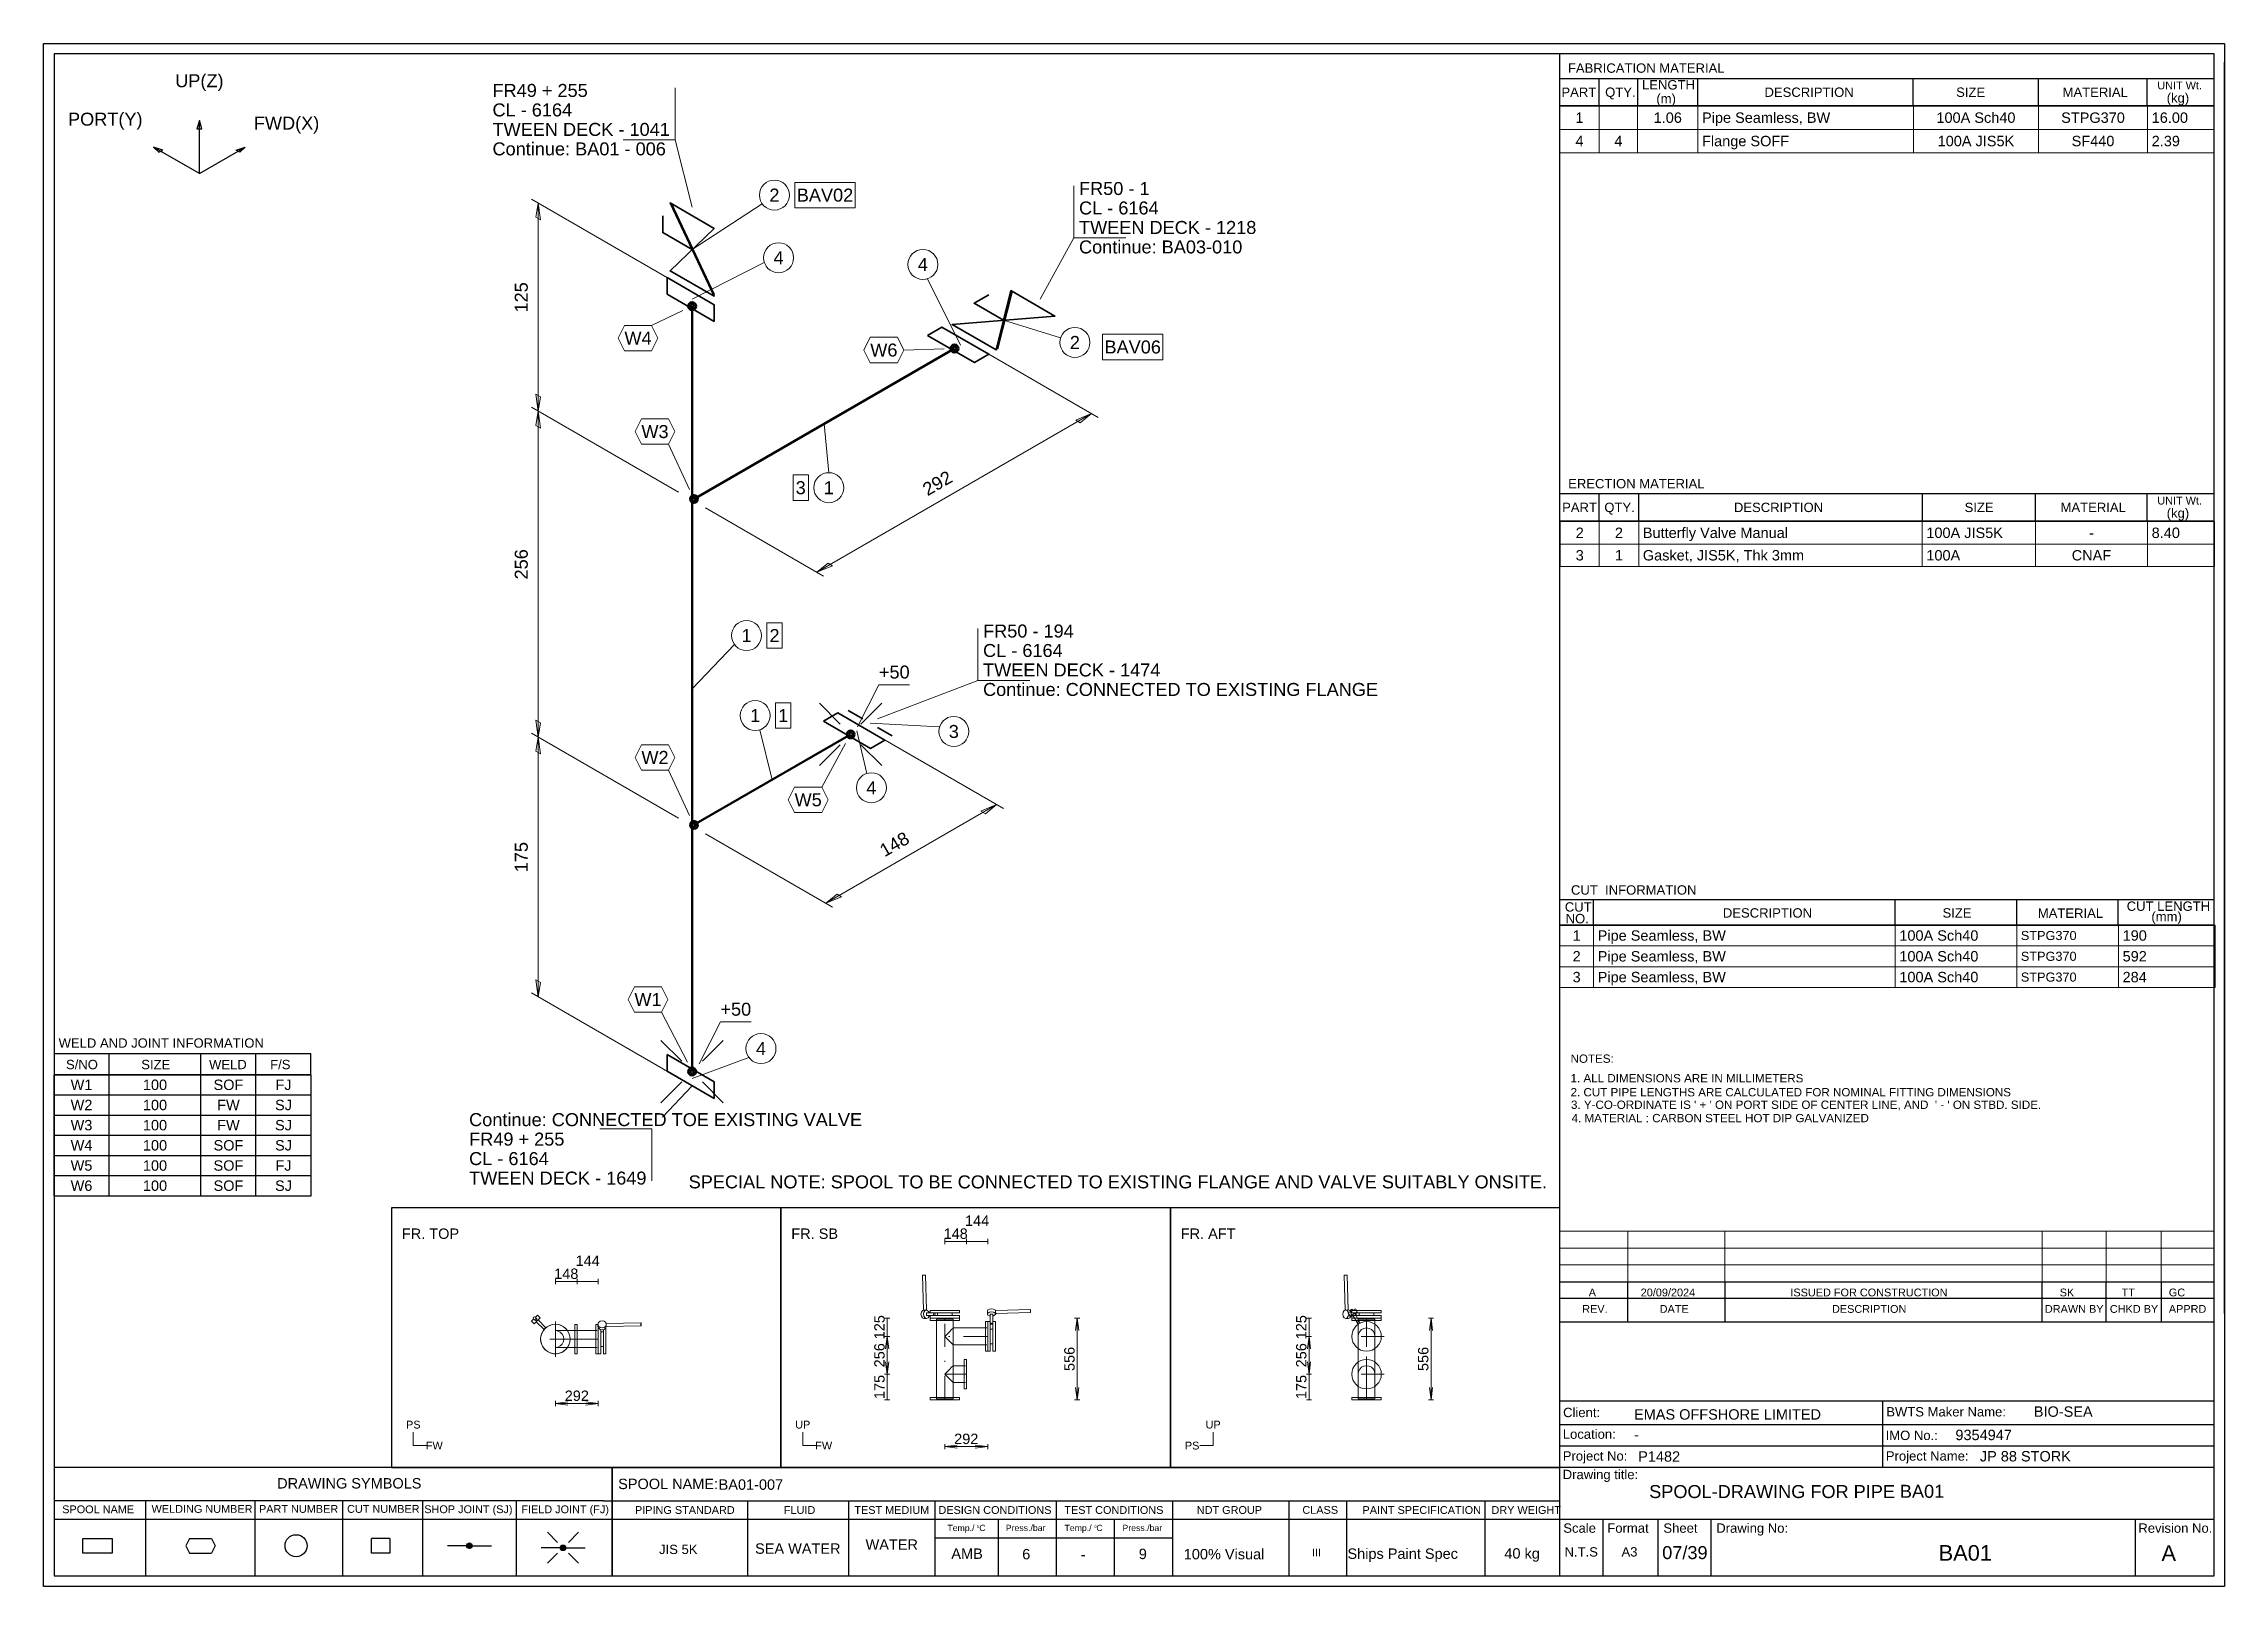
# Model space of a CAD drawing. Header units: millimetres. Extents: x 0 to 420, y 0 to 297.
import ezdxf
from ezdxf.enums import TextEntityAlignment as Align

# ---------------------------------------------------------------- set-up
doc = ezdxf.new("R2010")
doc.units = ezdxf.units.MM
doc.linetypes.add('DOTTED_DASHED5', pattern=[10, 4.444444, -2.666667, 0.222222, -2.666667])
for name, color, linetype in [('FramesFromTables', 40, 'Continuous'), ('I_Coordinates', 11, 'Continuous'), ('I_CutNumbers', 10, 'Continuous'), ('I_Dimensions', 4, 'Continuous'), ('I_OtherComponents', 2, 'Continuous'), ('I_PartNumbers', 9, 'Continuous'), ('I_Pipes', 1, 'Continuous'), ('I_Tags', 8, 'Continuous'), ('SymbolsOnDrawingSheet', 1, 'Continuous'), ('TextFromTables', 2, 'Continuous'), ('TextFromTextBoxes', 2, 'Continuous')]:
    doc.layers.add(name, color=color, linetype=linetype)
doc.styles.add('Cadmatic Default Text', font='arial.ttf')

msp = doc.modelspace()

# ---------------------------------------------------------------- texts
at = {"layer": 'I_Coordinates', "linetype": 'ByBlock', "lineweight": 0, "style": 'Cadmatic Default Text'}
for s, p in [('FR50 - 194', (180.93, 182.67)), ('CL - 6164', (180.93, 178.92)), ('TWEEN DECK - 1474', (180.93, 175.17)), ('Continue: CONNECTED TO EXISTING FLANGE', (180.93, 171.42))]:
    msp.add_text(s, height=2.5, dxfattribs=at).set_placement(p)
for s, p in [('Continue: CONNECTED TOE EXISTING VALVE', (81.95, 91.1)), ('FR49 + 255', (81.95, 87.35)), ('TWEEN DECK - 1649', (81.95, 79.85)), ('CL - 6164', (81.95, 83.6)), ('SPECIAL NOTE: SPOOL TO BE CONNECTED TO EXISTING FLANGE AND VALVE SUITABLY ONSITE.', (124.23, 79.12))]:
    msp.add_text(s, height=2.5, dxfattribs=at).set_placement(p, align=Align.TOP_LEFT)
at = {"layer": 'I_Tags', "linetype": 'ByBlock', "lineweight": 0, "style": 'Cadmatic Default Text'}
for s, p in [('+50', (163.83, 176.02)), ('W1', (116.4, 112.98)), ('+50', (133.31, 111.11))]:
    msp.add_text(s, height=2.5, dxfattribs=at).set_placement(p, align=Align.MIDDLE_CENTER)
at = {"layer": 'SymbolsOnDrawingSheet', "linetype": 'ByBlock', "lineweight": 25, "style": 'Cadmatic Default Text'}
for s, p in [('UP(Z)', (30, 289.86)), ('PORT(Y)', (11.88, 282.46)), ('FWD(X)', (46.79, 281.7))]:
    msp.add_text(s, height=2.5, dxfattribs=at).set_placement(p, align=Align.MIDDLE_CENTER)
for s, p in [('FR. TOP', (69, 68.9)), ('FR. SB', (144, 68.9)), ('FR. AFT', (219, 68.9))]:
    msp.add_text(s, height=2, dxfattribs=at).set_placement(p, align=Align.TOP_LEFT)
at = {"layer": 'SymbolsOnDrawingSheet', "linetype": 'ByBlock', "lineweight": 13, "style": 'Cadmatic Default Text'}
for s, p in [('148', (175.66, 67.9)), ('144', (179.79, 70.4)), ('144', (104.79, 62.69)), ('148', (100.66, 60.19)), ('292', (102.69, 36.7)), ('292', (177.69, 28.4))]:
    msp.add_text(s, height=2, dxfattribs=at).set_placement(p, align=Align.MIDDLE_CENTER)
for s, p in [('125', (160.97, 49.89)), ('125', (242.21, 49.89)), ('256', (160.97, 44.49)), ('256', (242.21, 44.49)), ('556', (197.56, 43.78)), ('556', (265.7, 43.78)), ('175', (160.97, 38.38)), ('175', (242.21, 38.38))]:
    msp.add_text(s, height=2, rotation=90, dxfattribs=at).set_placement(p, align=Align.MIDDLE_CENTER)
at = {"layer": 'SymbolsOnDrawingSheet', "linetype": 'ByBlock', "lineweight": 18, "style": 'Cadmatic Default Text'}
for s, p in [('PS', (71.2, 31.14)), ('UP', (146.2, 31.14)), ('UP', (225.24, 31.14)), ('FW', (75.24, 27.1)), ('FW', (150.24, 27.1)), ('PS', (221.2, 27.1))]:
    msp.add_text(s, height=1.5, dxfattribs=at).set_placement(p, align=Align.MIDDLE_CENTER)
at = {"layer": 'TextFromTables', "linetype": 'ByBlock', "lineweight": 13, "style": 'Cadmatic Default Text'}
for s, p in [('1', (295.8, 282.75)), ('4', (295.8, 278.25))]:
    msp.add_text(s, height=2, dxfattribs=at).set_placement(p, align=Align.MIDDLE_CENTER)
at = {"layer": 'TextFromTables', "linetype": 'ByBlock', "lineweight": 25, "style": 'Cadmatic Default Text'}
for s, p in [('1.06', (312.8, 282.75)), ('100A Sch40', (372.15, 282.75)), ('STPG370', (394.7, 282.75)), ('4', (303.3, 278.25)), ('100A JIS5K', (372.15, 278.25)), ('SF440', (394.7, 278.25)), ('2', (295.85, 202.83)), ('2', (303.4, 202.83)), ('-', (394.4, 202.83)), ('3', (295.85, 198.5)), ('1', (303.4, 198.5)), ('CNAF', (394.4, 198.5)), ('1', (295.25, 125.3)), ('2', (295.25, 121.3)), ('3', (295.25, 117.3)), ('W1', (7.3, 96.56)), ('100', (21.45, 96.56)), ('SOF', (35.6, 96.56)), ('FJ', (46.2, 96.56)), ('W2', (7.3, 92.67)), ('100', (21.45, 92.67)), ('FW', (35.6, 92.67)), ('SJ', (46.2, 92.67)), ('W3', (7.3, 88.79)), ('100', (21.45, 88.79)), ('FW', (35.6, 88.79)), ('SJ', (46.2, 88.79)), ('W4', (7.3, 84.91)), ('100', (21.45, 84.91)), ('SOF', (35.6, 84.91)), ('SJ', (46.2, 84.91)), ('W5', (7.3, 81.02)), ('100', (21.45, 81.02)), ('SOF', (35.6, 81.02)), ('FJ', (46.2, 81.02)), ('W6', (7.3, 77.14)), ('100', (21.45, 77.14)), ('SOF', (35.6, 77.14)), ('SJ', (46.2, 77.14))]:
    msp.add_text(s, height=2, dxfattribs=at).set_placement(p, align=Align.MIDDLE_CENTER)
for s, height, p in [('Pipe Seamless, BW ', 2, (319.4, 282.75)), ('16.00', 2, (406, 282.75)), ('Flange SOFF ', 2, (319.4, 278.25)), ('2.39', 2, (406, 278.25)), ('Butterfly Valve Manual ', 2, (308, 202.83)), ('100A JIS5K', 2, (362.6, 202.83)), ('8.40', 2, (406, 202.83)), ('Gasket, JIS5K, Thk 3mm ', 2, (308, 198.5)), ('100A', 2, (362.6, 198.5)), ('Pipe Seamless, BW', 2, (299.3, 125.3)), ('100A Sch40', 2, (357.4, 125.3)), ('STPG370', 1.75, (380.8, 125.3)), ('190', 2, (400.4, 125.3)), ('Pipe Seamless, BW', 2, (299.3, 121.3)), ('100A Sch40', 2, (357.4, 121.3)), ('STPG370', 1.75, (380.8, 121.3)), ('592', 2, (400.4, 121.3)), ('Pipe Seamless, BW', 2, (299.3, 117.3)), ('100A Sch40', 2, (357.4, 117.3)), ('STPG370', 1.75, (380.8, 117.3)), ('284', 2, (400.4, 117.3))]:
    msp.add_text(s, height=height, dxfattribs=at).set_placement(p, align=Align.MIDDLE_LEFT)
at = {"layer": 'TextFromTextBoxes', "linetype": 'ByBlock', "lineweight": -3, "style": 'Cadmatic Default Text'}
for s, p in [('EMAS OFFSHORE LIMITED', (306.3, 33.1)), ('BIO-SEA', (383.3, 33.65)), ('9354947', (368.2, 29.15)), ('-', (306.3, 29.2)), ('P1482', (307.1, 25)), ('JP 88 STORK', (372.9, 25.05)), ('BA01-007', (130, 19.6))]:
    msp.add_text(s, height=2, dxfattribs=at).set_placement(p, align=Align.MIDDLE_LEFT)
at = {"layer": 'TextFromTextBoxes', "linetype": 'ByBlock', "lineweight": 25, "style": 'Cadmatic Default Text'}
msp.add_text('BA01', height=2.5, dxfattribs=at).set_placement((357.5, 18.3), align=Align.MIDDLE_LEFT)
at = {"layer": 'TextFromTextBoxes', "linetype": 'ByBlock', "lineweight": -3, "style": 'Cadmatic Default Text'}
for s, height, p in [('WATER', 2, (163.35, 8.05)), ('SEA WATER', 2, (145.25, 7.28)), ('AMB', 2, (177.85, 6.3)), ('6', 2, (189.25, 6.2)), ('-', 2, (200.2, 6.15)), ('9', 2, (211.7, 6.25)), ('100% Visual', 2, (227.35, 6.2)), ('Ships Paint Spec', 2, (261.75, 6.3)), ('40 kg', 2, (284.75, 6.35)), ('07/39', 2.5, (316.1, 6.5))]:
    msp.add_text(s, height=height, dxfattribs=at).set_placement(p, align=Align.MIDDLE_CENTER)
at = {"layer": 'TextFromTextBoxes', "linetype": 'ByBlock', "lineweight": 25, "style": 'Cadmatic Default Text'}
msp.add_text('BA01', height=3, dxfattribs=at).set_placement((370.1, 6.45), align=Align.MIDDLE_CENTER)

# ---------------------------------------------------------------- blocks, each defined once
blk = doc.blocks.new('SEDS_SPOOL_FORMAT_Gol_6')
at = {"layer": 'SymbolsOnDrawingSheet', "linetype": 'ByBlock', "lineweight": -3, "flags": 128}
for points in [[(0, 297), (420, 297), (420, 0), (0, 0), (0, 297)], [(418.01, 295.01), (2, 295.01)], [(2, 295.01), (2, 2)], [(292.02, 50.91), (292.02, 295.01)], [(418.01, 2), (418.01, 295.01)], [(292.02, 290.3), (418.01, 290.3)], [(299.59, 285.01), (299.59, 290.3)], [(307.02, 285.01), (307.02, 290.3)], [(318.61, 285.01), (318.61, 290.3)], [(360.08, 285.01), (360.08, 290.3)], [(384.18, 285.01), (384.18, 290.3)], [(405.15, 285.01), (405.15, 290.3)], [(405.15, 285.01), (405.15, 290.3)], [(420, 52.53), (420, 293.46)], [(420, 52.53), (420, 293.46)], [(292.02, 284.66), (292.02, 288.77)], [(292, 285), (418, 285)], [(292, 253.5), (292, 285)], [(292, 253.5), (292, 285)], [(292.02, 285.01), (418.01, 285.01)], [(418.01, 285.01), (292.02, 285.01)], [(418, 253.5), (418, 285)], [(292.02, 210.38), (418.01, 210.38)], [(299.57, 205.08), (299.57, 210.38)], [(307.21, 205.08), (307.21, 210.38)], [(361.83, 205.03), (361.83, 210.38)], [(383.61, 205.08), (383.61, 210.38)], [(405.15, 205.17), (405.15, 210.38)], [(292.02, 205.08), (292.02, 209.18)], [(292.02, 205.08), (418.01, 205.08)], [(292.02, 186.7), (292.02, 205.08)], [(292.02, 186.7), (292.02, 205.08)], [(418.01, 205.08), (292.02, 205.08)], [(418, 166), (418, 205)], [(292.02, 132.23), (418.01, 132.23)], [(292.02, 127.3), (292.02, 131.41)], [(298.48, 127.3), (298.48, 132.23)], [(356.6, 127.3), (356.6, 132.23)], [(380.01, 127.3), (380.01, 132.23)], [(399.56, 127.3), (399.56, 132.23)], [(292.02, 127.3), (418.01, 127.3)], [(418.01, 127.3), (292.02, 127.3)], [(418, 111.3), (418, 127.3)], [(2, 102.57), (51.49, 102.57)], [(12.6, 98.45), (12.6, 102.57)], [(30.28, 98.45), (30.28, 102.57)], [(40.88, 98.45), (40.88, 102.57)], [(51.49, 98.45), (51.49, 102.57)], [(2, 98.5), (51.5, 98.5)], [(2, 98.5), (51.5, 98.5)], [(51.49, 98.47), (2, 98.47)], [(2, 98.45), (51.49, 98.45)], [(418, 55.4), (418, 68.5)], [(292.02, 52.57), (292.02, 66.5)], [(292.02, 52.57), (292.02, 66.5)], [(292.02, 58.6), (418.01, 58.6)], [(292.02, 55.47), (418.01, 55.47)], [(305.1, 50.91), (305.1, 58.6)], [(323.84, 50.91), (323.84, 58.6)], [(384.91, 50.91), (384.91, 58.6)], [(397.21, 50.91), (397.21, 58.6)], [(407.86, 50.91), (407.86, 58.6)], [(292.02, 50.91), (418.01, 50.91)], [(292.02, 2), (292.02, 50.91)], [(292.02, 35.73), (418.01, 35.73)], [(354.24, 22.93), (354.24, 35.73)], [(292.02, 31.13), (418.01, 31.13)], [(292.02, 27.03), (418.01, 27.03)], [(2, 22.93), (107.74, 22.93)], [(107.74, 22.93), (292.02, 22.93)], [(109.52, 22.93), (109.52, 2)], [(109.52, 2), (109.52, 22.93)], [(292.02, 22.93), (418.01, 22.93)], [(107.74, 16.45), (2, 16.45)], [(2, 12.91), (292.02, 12.91)], [(19.62, 16.45), (19.62, 2)], [(40.69, 16.45), (40.69, 2)], [(57.56, 16.45), (57.56, 2)], [(72.95, 16.45), (72.95, 2)], [(91.02, 16.45), (91.02, 2)], [(107.74, 16.45), (292.02, 16.45)], [(135.58, 16.45), (135.58, 2)], [(155.03, 16.45), (155.03, 2)], [(171.67, 16.45), (171.67, 2)], [(183.82, 12.91), (183.82, 2)], [(195.02, 16.45), (195.02, 2)], [(206.21, 12.91), (206.21, 2)], [(217.4, 16.45), (217.4, 2)], [(239.85, 16.45), (239.85, 2)], [(250.91, 16.34), (250.91, 2)], [(277.59, 16.45), (277.59, 2)], [(292.02, 12.91), (418.01, 12.91)], [(300.39, 2), (300.39, 12.91)], [(310.96, 2), (310.96, 12.91)], [(321.13, 2), (321.13, 12.91)], [(402.9, 2), (402.9, 12.91)], [(13.2, 6.41), (7.55, 6.41), (7.55, 9.23), (13.2, 9.23)], [(13.2, 9.23), (13.2, 6.41)], [(28.12, 9.23), (27.42, 7.82)], [(28.12, 9.23), (32.36, 9.23)], [(32.36, 9.23), (33.07, 7.82)], [(66.68, 9.23), (66.68, 6.41), (63.15, 6.41), (63.15, 9.23)], [(66.68, 9.23), (63.15, 9.23)], [(99, 8.47), (97.06, 10.41)], [(101.09, 8.47), (103.03, 10.41)], [(171.67, 9.37), (217.4, 9.37)], [(171.67, 9.37), (217.4, 9.37)], [(27.42, 7.82), (28.12, 6.41)], [(28.12, 6.41), (32.36, 6.41)], [(33.07, 7.82), (32.36, 6.41)], [(81.48, 7.82), (77.79, 7.82)], [(81.49, 7.78), (82.04, 8.32)], [(81.51, 7.9), (81.93, 8.32)], [(81.52, 7.7), (82.14, 8.32)], [(81.55, 7.62), (82.22, 8.29)], [(81.56, 8.06), (81.76, 8.26)], [(81.57, 7.54), (82.28, 8.25)], [(81.62, 7.48), (82.34, 8.2)], [(81.68, 7.44), (82.4, 8.16)], [(81.74, 7.39), (82.45, 8.1)], [(81.8, 7.35), (82.48, 8.02)], [(81.88, 7.32), (82.5, 7.94)], [(81.98, 7.32), (82.53, 7.86)], [(82.09, 7.32), (82.52, 7.75)], [(82.24, 7.36), (82.47, 7.59)], [(82.54, 7.82), (86.24, 7.82)], [(99.51, 7.42), (95.82, 7.42)], [(99, 6.38), (97.06, 4.44)], [(99.53, 7.47), (99.99, 7.93)], [(99.53, 7.37), (100.1, 7.93)], [(99.56, 7.29), (100.2, 7.93)], [(99.58, 7.62), (99.88, 7.93)], [(99.58, 7.21), (100.27, 7.89)], [(99.61, 7.13), (100.33, 7.84)], [(99.67, 7.08), (100.39, 7.8)], [(99.73, 7.03), (100.45, 7.75)], [(99.79, 6.99), (100.49, 7.69)], [(99.85, 6.94), (100.52, 7.61)], [(99.94, 6.92), (100.54, 7.53)], [(100.04, 6.92), (100.57, 7.45)], [(100.15, 6.92), (100.54, 7.31)], [(100.38, 7.04), (100.49, 7.15)], [(100.57, 7.42), (104.27, 7.42)], [(101.09, 6.38), (103.03, 4.44)], [(2, 2), (418.01, 2)]]:
    blk.add_lwpolyline(points, dxfattribs=at)
at = {"layer": 'SymbolsOnDrawingSheet', "linetype": 'ByBlock', "lineweight": -3}
for centre, radius in [((48.63, 7.82), 2.12), ((82.01, 7.82), 0.53), ((100.04, 7.42), 0.53)]:
    blk.add_circle(centre, radius, dxfattribs=at)
at = {"layer": 'SymbolsOnDrawingSheet', "linetype": 'ByBlock', "lineweight": -3, "style": 'Cadmatic Default Text'}
for s, height, p in [('FABRICATION MATERIAL', 1.8, (293.57, 293.19)), ('LENGTH', 1.8, (307.84, 289.97)), ('PART', 1.8, (292.32, 288.55)), ('QTY.', 1.8, (300.74, 288.55)), ('DESCRIPTION', 1.8, (331.43, 288.55)), ('SIZE', 1.8, (368.34, 288.55)), ('MATERIAL', 1.8, (388.84, 288.55)), ('UNIT Wt.', 1.5, (407.08, 289.7)), (' (kg)', 1.8, (408.19, 287.46)), ('ERECTION MATERIAL', 1.8, (293.62, 213.19)), ('PART', 1.8, (292.45, 208.62)), ('QTY.', 1.8, (300.58, 208.62)), ('DESCRIPTION', 1.8, (325.54, 208.62)), ('SIZE', 1.8, (369.97, 208.62)), ('MATERIAL', 1.8, (388.45, 208.62)), ('UNIT Wt.', 1.5, (407.08, 209.77)), (' (kg)', 1.8, (408.19, 207.53)), ('CUT  INFORMATION', 1.8, (294.16, 134.97)), ('CUT ', 1.8, (292.97, 131.7)), ('DESCRIPTION', 1.8, (323.41, 130.55)), ('SIZE', 1.8, (365.72, 130.55)), ('MATERIAL', 1.8, (384.07, 130.5)), ('CUT LENGTH', 1.8, (401.19, 131.85)), ('NO.', 1.8, (293.13, 129.46)), ('(mm)', 1.8, (405.94, 129.85)), ('WELD AND JOINT INFORMATION', 1.8, (2.89, 105.5)), ('S/NO', 1.8, (4.31, 101.36)), ('SIZE', 1.8, (18.81, 101.36)), ('WELD', 1.8, (31.86, 101.36)), ('F/S', 1.8, (43.63, 101.36)), ('SPOOL-DRAWING FOR PIPE', 2.5, (309.22, 19.5))]:
    blk.add_text(s, height=height, dxfattribs=at).set_placement(p, align=Align.TOP_LEFT)
for s, height, p in [('(m)', 1.8, (310.6, 285.51)), ('Client:', 1.8, (292.64, 32.58)), ('BWTS Maker Name:', 1.8, (354.88, 32.71)), ('Location:', 1.8, (292.58, 28.41)), ('IMO No.:', 1.8, (354.76, 28.17)), ('Project No:', 1.8, (292.58, 24.2)), ('Project Name:', 1.8, (354.8, 24.2)), ('Drawing title:', 1.8, (292.57, 20.64)), ('DRAWING SYMBOLS', 2, (44.98, 18.84)), ('Temp./  C   ', 1.2, (174.06, 10.65)), ('0', 0.53, (179.71, 11.25)), ('Press./bar', 1.2, (185.31, 10.65)), ('Temp./  C   ', 1.2, (196.61, 10.65)), ('0', 0.53, (202.37, 11.25)), ('Press./bar', 1.2, (207.78, 10.65)), ('Scale', 1.8, (292.68, 10.32)), ('Format', 1.8, (301.16, 10.32)), ('Sheet', 1.8, (311.96, 10.32)), ('Drawing No:', 1.8, (322.14, 10.32)), ('Revision No.', 1.8, (403.43, 10.32)), ('N.T.S', 1.8, (292.92, 5.74)), ('A3', 1.8, (303.89, 5.74))]:
    blk.add_text(s, height=height, dxfattribs=at).set_placement(p)
for s, height, p in [('NOTES:', 1.6, (294.08, 101.59)), ('1. ALL DIMENSIONS ARE IN MILLIMETERS', 1.6, (294.08, 97.83)), ('2. CUT PIPE LENGTHS ARE CALCULATED FOR NOMINAL FITTING DIMENSIONS', 1.6, (294.08, 95.13)), ("3. Y-CO-ORDINATE IS ' + ' ON PORT SIDE OF CENTER LINE, AND  ' - ' ON STBD. SIDE.", 1.6, (294.16, 92.72)), ('4. MATERIAL : CARBON STEEL HOT DIP GALVANIZED', 1.6, (294.28, 90.15)), ('A', 1.5, (297.58, 56.58)), ('20/09/2024', 1.5, (307.59, 56.58)), ('ISSUED FOR CONSTRUCTION', 1.5, (336.41, 56.58)), ('SK', 1.5, (388.28, 56.58)), ('TT', 1.5, (400.21, 56.58)), ('GC', 1.5, (409.3, 56.58)), ('REV.', 1.5, (296.32, 53.41)), ('DATE', 1.5, (311.24, 53.41)), ('DESCRIPTION', 1.5, (344.43, 53.41)), ('DRAWN BY', 1.5, (385.43, 53.41)), ('CHKD BY', 1.5, (397.94, 53.41)), ('APPRD', 1.5, (409.3, 53.41)), ('SPOOL NAME:', 2, (110.65, 19.73)), ('SPOOL NAME', 1.5, (3.58, 14.83)), ('WELDING NUMBER', 1.5, (20.79, 14.91)), ('PART NUMBER', 1.5, (41.48, 14.91)), ('CUT NUMBER', 1.5, (58.44, 14.91)), ('SHOP JOINT (SJ)', 1.5, (73.31, 14.85)), ('FIELD JOINT (FJ)', 1.5, (92, 14.83)), ('PIPING STANDARD', 1.5, (113.89, 14.7)), ('FLUID', 1.5, (142.57, 14.7)), ('TEST MEDIUM', 1.5, (156.14, 14.7)), ('DESIGN CONDITIONS', 1.5, (172.34, 14.7)), ('TEST CONDITIONS', 1.5, (196.58, 14.7)), ('NDT GROUP', 1.5, (222.09, 14.7)), ('CLASS', 1.5, (242.43, 14.72)), ('PAINT SPECIFICATION', 1.5, (254.01, 14.7)), ('DRY WEIGHT', 1.5, (278.84, 14.7)), ('JIS 5K', 1.8, (118.53, 7.12)), ('III', 1.5, (244.26, 6.51)), ('A', 3, (407.89, 6.4))]:
    blk.add_text(s, height=height, dxfattribs=at).set_placement(p, align=Align.MIDDLE_LEFT)
blk = doc.blocks.new('BA01726636990_PRT_55_3')
at = {"layer": 'I_OtherComponents', "linetype": 'ByBlock', "lineweight": 35}
blk.add_line((94.01, 225.39), (85.81, 242.87), dxfattribs=at)
at = {"layer": 'I_OtherComponents', "linetype": 'ByBlock', "lineweight": 35, "flags": 128}
for points in [[(89.77, 234.05), (84.11, 237.31), (84.11, 240.58)], [(89.77, 227.51), (85.53, 229.96), (94.01, 238.13), (85.53, 243.03), (94.01, 225.07), (89.77, 227.51)]]:
    blk.add_lwpolyline(points, dxfattribs=at)
at = {"layer": 'I_OtherComponents', "flags": 1}
blk.add_attdef('ValvePos', (89.77, 234.05), '', height=2.5, dxfattribs=at)
blk = doc.blocks.new('BA01726636990_PRT_56_3')
at = {"layer": 'I_OtherComponents', "linetype": 'ByBlock', "lineweight": 35, "flags": 128}
blk.add_lwpolyline([(84.96, 225.44), (84.96, 228.66), (94.01, 223.43), (94.01, 220.22), (84.96, 225.44)], dxfattribs=at)
at = {"layer": 'I_OtherComponents', "linetype": 'ByBlock', "lineweight": 50}
for radius in [0.75, 0.375]:
    blk.add_circle((89.77, 223.16), radius, dxfattribs=at)
blk = doc.blocks.new('BA01726636990_PRT_57_3')
at = {"layer": 'I_Pipes', "linetype": 'ByBlock', "lineweight": 50}
blk.add_line((89.77, 75.81), (89.77, 223.16), dxfattribs=at)
blk = doc.blocks.new('BA01726636990_PRT_62_3')
at = {"layer": 'I_OtherComponents', "linetype": 'ByBlock', "lineweight": 35, "flags": 128}
blk.add_lwpolyline([(84.96, 79.08), (84.96, 75.86), (94.01, 70.64), (94.01, 73.85), (84.96, 79.08)], dxfattribs=at)
at = {"layer": 'I_OtherComponents', "linetype": 'ByBlock', "lineweight": 50}
for radius in [0.75, 0.375]:
    blk.add_circle((89.77, 75.81), radius, dxfattribs=at)
blk = doc.blocks.new('BA01726636990_PRT_73_3')
at = {"layer": 'I_OtherComponents', "linetype": 'ByBlock', "lineweight": 35}
blk.add_line((148.6, 214.89), (151.43, 225.99), dxfattribs=at)
at = {"layer": 'I_OtherComponents', "linetype": 'ByBlock', "lineweight": 35, "flags": 128}
for points in [[(144.07, 217.18), (139.83, 219.62), (159.63, 221.26), (151.15, 226.16), (148.32, 214.73), (144.07, 217.18)], [(149.73, 220.44), (144.07, 223.71), (146.9, 225.34)]]:
    blk.add_lwpolyline(points, dxfattribs=at)
at = {"layer": 'I_OtherComponents', "flags": 1}
blk.add_attdef('ValvePos', (149.73, 220.44), '', height=2.5, dxfattribs=at)
blk = doc.blocks.new('BA01726636990_PRT_74_3')
at = {"layer": 'I_OtherComponents', "linetype": 'ByBlock', "lineweight": 35, "flags": 128}
blk.add_lwpolyline([(135.07, 217.53), (137.85, 219.13), (146.9, 213.91), (144.12, 212.3), (135.07, 217.53)], dxfattribs=at)
at = {"layer": 'I_OtherComponents', "linetype": 'ByBlock', "lineweight": 50}
for radius in [0.75, 0.375]:
    blk.add_circle((140.3, 215), radius, dxfattribs=at)
blk = doc.blocks.new('BA01726636990_PRT_75_3')
at = {"layer": 'I_Pipes', "linetype": 'ByBlock', "lineweight": 50}
blk.add_line((140.3, 215), (90.12, 186.03), dxfattribs=at)
blk = doc.blocks.new('BA01726636990_PRT_83_3')
at = {"layer": 'I_OtherComponents', "linetype": 'ByBlock', "lineweight": 35, "flags": 128}
blk.add_lwpolyline([(115.06, 143.24), (117.84, 144.85), (126.89, 139.62), (124.11, 138.02), (115.06, 143.24)], dxfattribs=at)
at = {"layer": 'I_OtherComponents', "linetype": 'ByBlock', "lineweight": 50}
for radius in [0.75, 0.375]:
    blk.add_circle((120.29, 140.71), radius, dxfattribs=at)
blk = doc.blocks.new('BA01726636990_PRT_84_3')
at = {"layer": 'I_Pipes', "linetype": 'ByBlock', "lineweight": 50}
blk.add_line((120.29, 140.71), (90.12, 123.29), dxfattribs=at)
blk = doc.blocks.new('BA01726636990_PRT_92_3')
at = {"layer": 'I_OtherComponents', "linetype": 'ByBlock', "lineweight": 35}
for p, q in [((122.65, 143.71), (119.82, 145.34)), ((128.31, 140.44), (125.48, 142.07))]:
    blk.add_line(p, q, dxfattribs=at)
blk = doc.blocks.new('BA01726636990_DIM_0_3')
at = {"layer": 'I_Dimensions', "linetype": 'ByBlock', "lineweight": 0}
for p, q in [((58.81, 140.96), (87.17, 124.59)), ((60.11, 90.21), (60.11, 140.21)), ((87.17, 74.59), (58.81, 90.96))]:
    blk.add_line(p, q, dxfattribs=at)
at = {"layer": 'I_Dimensions', "linetype": 'ByBlock', "lineweight": 0, "flags": 128}
for points in [[(60.11, 140.21), (60.54, 136.96), (59.67, 137.46), (60.11, 140.21)], [(60.11, 90.21), (60.54, 92.96), (59.67, 93.46), (60.11, 90.21)]]:
    blk.add_lwpolyline(points, dxfattribs=at)
at = {"layer": 'I_Dimensions', "linetype": 'ByBlock', "lineweight": 0, "style": 'Cadmatic Default Text'}
blk.add_text('175', height=2.5, rotation=90, dxfattribs=at).set_placement((56.86, 117.09), align=Align.MIDDLE_CENTER)
blk = doc.blocks.new('BA01726636990_DIM_1_3')
at = {"layer": 'I_Dimensions', "linetype": 'ByBlock', "lineweight": 0}
for p, q in [((58.81, 203.7), (87.17, 187.32)), ((60.11, 140.21), (60.11, 202.95)), ((87.17, 124.59), (58.81, 140.96))]:
    blk.add_line(p, q, dxfattribs=at)
at = {"layer": 'I_Dimensions', "linetype": 'ByBlock', "lineweight": 0, "flags": 128}
for points in [[(60.11, 202.95), (60.54, 199.7), (59.67, 200.2), (60.11, 202.95)], [(60.11, 140.21), (60.54, 142.96), (59.67, 143.46), (60.11, 140.21)]]:
    blk.add_lwpolyline(points, dxfattribs=at)
at = {"layer": 'I_Dimensions', "linetype": 'ByBlock', "lineweight": 0, "style": 'Cadmatic Default Text'}
blk.add_text('256', height=2.5, rotation=90, dxfattribs=at).set_placement((56.86, 173.46), align=Align.MIDDLE_CENTER)
blk = doc.blocks.new('BA01726636990_DIM_2_3')
at = {"layer": 'I_Dimensions', "linetype": 'ByBlock', "lineweight": 0}
for p, q in [((167.99, 201.73), (145.26, 214.86)), ((113.8, 171.95), (166.69, 202.48)), ((92.37, 184.32), (115.1, 171.2))]:
    blk.add_line(p, q, dxfattribs=at)
at = {"layer": 'I_Dimensions', "linetype": 'ByBlock', "lineweight": 0, "flags": 128}
for points in [[(166.69, 202.48), (164.53, 200.73), (163.66, 201.23), (166.69, 202.48)], [(113.8, 171.95), (116.83, 173.2), (115.97, 173.7), (113.8, 171.95)]]:
    blk.add_lwpolyline(points, dxfattribs=at)
at = {"layer": 'I_Dimensions', "linetype": 'ByBlock', "lineweight": 0, "style": 'Cadmatic Default Text'}
blk.add_text('292', height=2.5, rotation=30, dxfattribs=at).set_placement((137, 189.09), align=Align.MIDDLE_CENTER)
blk = doc.blocks.new('BA01726636990_DIM_3_3')
at = {"layer": 'I_Dimensions', "linetype": 'ByBlock', "lineweight": 0}
for p, q in [((149.71, 126.45), (125.25, 140.57)), ((115.53, 108.21), (148.41, 127.2)), ((92.37, 121.59), (116.83, 107.46))]:
    blk.add_line(p, q, dxfattribs=at)
at = {"layer": 'I_Dimensions', "linetype": 'ByBlock', "lineweight": 0, "flags": 128}
for points in [[(148.41, 127.2), (146.25, 125.45), (145.38, 125.95), (148.41, 127.2)], [(115.53, 108.21), (118.56, 109.46), (117.7, 109.96), (115.53, 108.21)]]:
    blk.add_lwpolyline(points, dxfattribs=at)
at = {"layer": 'I_Dimensions', "linetype": 'ByBlock', "lineweight": 0, "style": 'Cadmatic Default Text'}
blk.add_text('148', height=2.5, rotation=30, dxfattribs=at).set_placement((128.73, 119.58), align=Align.MIDDLE_CENTER)
blk = doc.blocks.new('BA01726636990_DIM_4_3')
at = {"layer": 'I_Dimensions', "linetype": 'ByBlock', "lineweight": 0}
for p, q in [((58.81, 243.76), (87.17, 227.38)), ((60.11, 202.95), (60.11, 243.01)), ((87.17, 187.32), (58.81, 203.7))]:
    blk.add_line(p, q, dxfattribs=at)
at = {"layer": 'I_Dimensions', "linetype": 'ByBlock', "lineweight": 0, "flags": 128}
for points in [[(60.11, 243.01), (60.54, 239.76), (59.67, 240.26), (60.11, 243.01)], [(60.11, 202.95), (60.54, 205.7), (59.67, 206.2), (60.11, 202.95)]]:
    blk.add_lwpolyline(points, dxfattribs=at)
at = {"layer": 'I_Dimensions', "linetype": 'ByBlock', "lineweight": 0, "style": 'Cadmatic Default Text'}
blk.add_text('125', height=2.5, rotation=90, dxfattribs=at).set_placement((56.86, 224.85), align=Align.MIDDLE_CENTER)
blk = doc.blocks.new('BA01726636990_CRD_0_3')
at = {"layer": 'I_Coordinates', "linetype": 'ByBlock', "lineweight": 0}
blk.add_line((86.48, 255.19), (89.77, 242.21), dxfattribs=at)
at = {"layer": 'I_Coordinates', "linetype": 'ByBlock', "lineweight": 0, "flags": 128}
blk.add_lwpolyline([(86.48, 265.19), (86.48, 255.19), (76.48, 255.19)], dxfattribs=at)
at = {"layer": 'I_Coordinates', "linetype": 'ByBlock', "lineweight": 0, "style": 'Cadmatic Default Text'}
for s, p in [('FR49 + 255', (51.32, 263.44)), ('CL - 6164', (51.32, 259.69)), ('TWEEN DECK - 1041', (51.32, 255.94)), ('Continue: BA01 - 006', (51.32, 252.19))]:
    blk.add_text(s, height=2.5, dxfattribs=at).set_placement(p)
blk = doc.blocks.new('BA01726636990_CRD_1_3')
at = {"layer": 'I_Coordinates', "linetype": 'ByBlock', "lineweight": 0}
blk.add_line((163.28, 236.31), (156.8, 224.52), dxfattribs=at)
at = {"layer": 'I_Coordinates', "linetype": 'ByBlock', "lineweight": 0, "flags": 128}
blk.add_lwpolyline([(163.28, 246.31), (163.28, 236.31), (173.28, 236.31)], dxfattribs=at)
at = {"layer": 'I_Coordinates', "linetype": 'ByBlock', "lineweight": 0, "style": 'Cadmatic Default Text'}
for s, p in [('FR50 - 1', (164.28, 244.56)), ('TWEEN DECK - 1218', (164.28, 237.06)), ('CL - 6164', (164.28, 240.81)), ('Continue: BA03-010', (164.28, 233.31))]:
    blk.add_text(s, height=2.5, dxfattribs=at).set_placement(p)
blk = doc.blocks.new('BA01726636990_PTN_0_3')
at = {"layer": 'I_PartNumbers', "linetype": 'ByBlock', "lineweight": 0}
blk.add_line((103.28, 242.84), (89.77, 234.05), dxfattribs=at)
blk.add_circle((105.62, 244.54), 2.89, dxfattribs=at)
at = {"layer": 'I_PartNumbers', "linetype": 'ByBlock', "lineweight": 0, "style": 'Cadmatic Default Text'}
blk.add_text('2', height=2.5, dxfattribs=at).set_placement((105.62, 244.54), align=Align.MIDDLE_CENTER)
blk = doc.blocks.new('BA01726636990_PTN_1_3')
at = {"layer": 'I_PartNumbers', "linetype": 'ByBlock', "lineweight": 0}
blk.add_line((103.67, 231.59), (89.77, 224.52), dxfattribs=at)
blk.add_circle((106.42, 232.48), 2.89, dxfattribs=at)
at = {"layer": 'I_PartNumbers', "linetype": 'ByBlock', "lineweight": 0, "style": 'Cadmatic Default Text'}
blk.add_text('4', height=2.5, dxfattribs=at).set_placement((106.42, 232.48), align=Align.MIDDLE_CENTER)
blk = doc.blocks.new('BA01726636990_PTN_2_3')
at = {"layer": 'I_PartNumbers', "linetype": 'ByBlock', "lineweight": 0}
blk.add_line((135.11, 228.43), (141.48, 215.68), dxfattribs=at)
blk.add_circle((134.21, 231.18), 2.89, dxfattribs=at)
at = {"layer": 'I_PartNumbers', "linetype": 'ByBlock', "lineweight": 0, "style": 'Cadmatic Default Text'}
blk.add_text('4', height=2.5, dxfattribs=at).set_placement((134.21, 231.18), align=Align.MIDDLE_CENTER)
blk = doc.blocks.new('BA01726636990_PTN_3_3')
at = {"layer": 'I_PartNumbers', "linetype": 'ByBlock', "lineweight": 0}
blk.add_line((116.09, 191.1), (115.21, 200.51), dxfattribs=at)
blk.add_circle((116.09, 188.21), 2.89, dxfattribs=at)
at = {"layer": 'I_PartNumbers', "linetype": 'ByBlock', "lineweight": 0, "style": 'Cadmatic Default Text'}
blk.add_text('1', height=2.5, dxfattribs=at).set_placement((116.09, 188.21), align=Align.MIDDLE_CENTER)
blk = doc.blocks.new('BA01726636990_PTN_4_3')
at = {"layer": 'I_PartNumbers', "linetype": 'ByBlock', "lineweight": 0}
blk.add_line((160.74, 217.07), (149.73, 220.44), dxfattribs=at)
blk.add_circle((163.49, 216.17), 2.89, dxfattribs=at)
at = {"layer": 'I_PartNumbers', "linetype": 'ByBlock', "lineweight": 0, "style": 'Cadmatic Default Text'}
blk.add_text('2', height=2.5, dxfattribs=at).set_placement((163.49, 216.17), align=Align.MIDDLE_CENTER)
blk = doc.blocks.new('BA01726636990_PTN_6_3')
at = {"layer": 'I_PartNumbers', "linetype": 'ByBlock', "lineweight": 0}
blk.add_line((123.4, 133.2), (121.47, 141.39), dxfattribs=at)
blk.add_circle((124.29, 130.45), 2.89, dxfattribs=at)
at = {"layer": 'I_PartNumbers', "linetype": 'ByBlock', "lineweight": 0, "style": 'Cadmatic Default Text'}
blk.add_text('4', height=2.5, dxfattribs=at).set_placement((124.29, 130.45), align=Align.MIDDLE_CENTER)
blk = doc.blocks.new('BA01726636990_PTN_8_3')
at = {"layer": 'I_PartNumbers', "linetype": 'ByBlock', "lineweight": 0}
blk.add_line((97.9, 158.04), (89.77, 149.48), dxfattribs=at)
blk.add_circle((100.24, 159.74), 2.89, dxfattribs=at)
at = {"layer": 'I_PartNumbers', "linetype": 'ByBlock', "lineweight": 0, "style": 'Cadmatic Default Text'}
blk.add_text('1', height=2.5, dxfattribs=at).set_placement((100.24, 159.74), align=Align.MIDDLE_CENTER)
blk = doc.blocks.new('BA01726636990_PTN_9_3')
at = {"layer": 'I_PartNumbers', "linetype": 'ByBlock', "lineweight": 0}
blk.add_line((102.8, 141.6), (105.21, 132), dxfattribs=at)
blk.add_circle((101.91, 144.35), 2.89, dxfattribs=at)
at = {"layer": 'I_PartNumbers', "linetype": 'ByBlock', "lineweight": 0, "style": 'Cadmatic Default Text'}
blk.add_text('1', height=2.5, dxfattribs=at).set_placement((101.91, 144.35), align=Align.MIDDLE_CENTER)
blk = doc.blocks.new('BA01726636990_CUT_10_3')
at = {"layer": 'I_CutNumbers', "linetype": 'ByBlock', "lineweight": 0, "flags": 128}
blk.add_lwpolyline([(112.15, 185.76), (112.15, 190.66), (109.21, 190.66), (109.21, 185.76), (112.15, 185.76)], dxfattribs=at)
at = {"layer": 'I_CutNumbers', "linetype": 'ByBlock', "lineweight": 0, "style": 'Cadmatic Default Text'}
blk.add_text('3', height=2.5, dxfattribs=at).set_placement((110.68, 188.21), align=Align.MIDDLE_CENTER)
blk = doc.blocks.new('BA01726636990_CUT_11_3')
at = {"layer": 'I_CutNumbers', "linetype": 'ByBlock', "lineweight": 0, "flags": 128}
blk.add_lwpolyline([(107.11, 157.29), (107.11, 162.19), (104.17, 162.19), (104.17, 157.29), (107.11, 157.29)], dxfattribs=at)
at = {"layer": 'I_CutNumbers', "linetype": 'ByBlock', "lineweight": 0, "style": 'Cadmatic Default Text'}
blk.add_text('2', height=2.5, dxfattribs=at).set_placement((105.64, 159.74), align=Align.MIDDLE_CENTER)
blk = doc.blocks.new('BA01726636990_CUT_12_3')
at = {"layer": 'I_CutNumbers', "linetype": 'ByBlock', "lineweight": 0, "flags": 128}
blk.add_lwpolyline([(108.78, 141.9), (108.78, 146.8), (105.84, 146.8), (105.84, 141.9), (108.78, 141.9)], dxfattribs=at)
at = {"layer": 'I_CutNumbers', "linetype": 'ByBlock', "lineweight": 0, "style": 'Cadmatic Default Text'}
blk.add_text('1', height=2.5, dxfattribs=at).set_placement((107.31, 144.35), align=Align.MIDDLE_CENTER)
blk = doc.blocks.new('BA01726636990_vpo_13_3')
at = {"layer": 'I_Tags', "linetype": 'ByBlock', "lineweight": 0, "flags": 128}
blk.add_lwpolyline([(121.17, 242.09), (121.17, 246.99), (109.56, 246.99), (109.56, 242.09), (121.17, 242.09)], dxfattribs=at)
at = {"layer": 'I_Tags', "linetype": 'ByBlock', "lineweight": 0, "style": 'Cadmatic Default Text'}
blk.add_text('BAV02', height=2.5, dxfattribs=at).set_placement((115.36, 244.54), align=Align.MIDDLE_CENTER)
blk = doc.blocks.new('BA01726636990_vpo_14_3')
at = {"layer": 'I_Tags', "linetype": 'ByBlock', "lineweight": 0, "flags": 128}
blk.add_lwpolyline([(180.43, 212.85), (180.43, 217.75), (168.81, 217.75), (168.81, 212.85), (180.43, 212.85)], dxfattribs=at)
at = {"layer": 'I_Tags', "linetype": 'ByBlock', "lineweight": 0, "style": 'Cadmatic Default Text'}
blk.add_text('BAV06', height=2.5, dxfattribs=at).set_placement((174.62, 215.3), align=Align.MIDDLE_CENTER)
blk = doc.blocks.new('Pi_Weld_0')
at = {"layer": 'I_Tags', "linetype": 'ByBlock', "lineweight": 0, "flags": 128}
for points in [[(-2.62, 2.45), (-3.84, 0)], [(-3.84, 0), (-2.62, -2.45)], [(2.62, 2.45), (-2.62, 2.45)], [(3.84, 0), (2.62, 2.45)], [(2.62, -2.45), (3.84, 0)], [(-2.62, -2.45), (2.62, -2.45)], [(2.62, -2.45), (6.66, -11.18)]]:
    blk.add_lwpolyline(points, dxfattribs=at)
at = {"layer": 'I_Tags', "linetype": 'ByBlock', "lineweight": 0, "style": 'Cadmatic Default Text'}
blk.add_text('W3', height=2.5, dxfattribs=at).set_placement((0, 0), align=Align.MIDDLE_CENTER)
blk = doc.blocks.new('Pi_Weld_1')
at = {"layer": 'I_Tags', "linetype": 'ByBlock', "lineweight": 0, "flags": 128}
for points in [[(-2.62, 2.45), (-3.84, 0)], [(-3.84, 0), (-2.62, -2.45)], [(2.62, 2.45), (-2.62, 2.45)], [(3.84, 0), (2.62, 2.45)], [(2.62, -2.45), (3.84, 0)], [(-2.62, -2.45), (2.62, -2.45)], [(2.62, -2.45), (6.66, -11.18)]]:
    blk.add_lwpolyline(points, dxfattribs=at)
at = {"layer": 'I_Tags', "linetype": 'ByBlock', "lineweight": 0, "style": 'Cadmatic Default Text'}
blk.add_text('W2', height=2.5, dxfattribs=at).set_placement((0, 0), align=Align.MIDDLE_CENTER)
blk = doc.blocks.new('Pi_Weld_2')
at = {"layer": 'I_Tags', "linetype": 'ByBlock', "lineweight": 0, "flags": 128}
for points in [[(2.62, 2.45), (7.21, 10.83)], [(-2.62, 2.45), (-3.84, 0)], [(-3.84, 0), (-2.62, -2.45)], [(2.62, 2.45), (-2.62, 2.45)], [(3.84, 0), (2.62, 2.45)], [(2.62, -2.45), (3.84, 0)], [(-2.62, -2.45), (2.62, -2.45)]]:
    blk.add_lwpolyline(points, dxfattribs=at)
at = {"layer": 'I_Tags', "linetype": 'ByBlock', "lineweight": 0, "style": 'Cadmatic Default Text'}
blk.add_text('W5', height=2.5, dxfattribs=at).set_placement((0, 0), align=Align.MIDDLE_CENTER)
blk = doc.blocks.new('Pi_Weld_3')
at = {"layer": 'I_Tags', "linetype": 'ByBlock', "lineweight": 0, "flags": 128}
for points in [[(2.62, 2.45), (8.61, 5.29)], [(-2.62, 2.45), (-3.84, 0)], [(-3.84, 0), (-2.62, -2.45)], [(2.62, 2.45), (-2.62, 2.45)], [(3.84, 0), (2.62, 2.45)], [(2.62, -2.45), (3.84, 0)], [(-2.62, -2.45), (2.62, -2.45)]]:
    blk.add_lwpolyline(points, dxfattribs=at)
at = {"layer": 'I_Tags', "linetype": 'ByBlock', "lineweight": 0, "style": 'Cadmatic Default Text'}
blk.add_text('W4', height=2.5, dxfattribs=at).set_placement((0, 0), align=Align.MIDDLE_CENTER)
blk = doc.blocks.new('Pi_Weld_4')
at = {"layer": 'I_Tags', "linetype": 'ByBlock', "lineweight": 0, "flags": 128}
for points in [[(-2.62, 2.45), (-3.84, 0)], [(-3.84, 0), (-2.62, -2.45)], [(2.62, 2.45), (-2.62, 2.45)], [(3.84, 0), (2.62, 2.45)], [(2.62, -2.45), (3.84, 0)], [(3.84, 0), (11.61, 0.23)], [(-2.62, -2.45), (2.62, -2.45)]]:
    blk.add_lwpolyline(points, dxfattribs=at)
at = {"layer": 'I_Tags', "linetype": 'ByBlock', "lineweight": 0, "style": 'Cadmatic Default Text'}
blk.add_text('W6', height=2.5, dxfattribs=at).set_placement((0, 0), align=Align.MIDDLE_CENTER)

# ---------------------------------------------------------------- linework, layer by layer
at = {"linetype": 'DOTTED_DASHED5', "lineweight": 13, "flags": 128}
for points in [[(98.56, 44.2), (98.56, 51.01)], [(98.56, 51.01), (98.56, 44.2)], [(173.56, 51.66), (173.56, 51.21)], [(173.56, 36.1), (173.56, 51.46)], [(254.79, 51.66), (254.79, 51.21)], [(254.79, 51.52), (254.79, 44.71)], [(254.79, 36.1), (254.79, 51.46)], [(101.96, 47.61), (95.15, 47.61)], [(101.96, 47.61), (95.15, 47.61)], [(106.63, 47.61), (98.56, 47.61)], [(102.56, 47.61), (98.56, 47.61)], [(102.75, 47.61), (102.3, 47.61)], [(106.83, 47.61), (106.38, 47.61)], [(181.63, 48.12), (173.56, 48.12)], [(181.83, 48.12), (181.38, 48.12)], [(258.2, 48.12), (251.39, 48.12)], [(254.79, 44.26), (254.79, 37.45)], [(177.56, 40.85), (173.56, 40.85)], [(177.76, 40.85), (177.3, 40.85)], [(258.2, 40.85), (251.39, 40.85)], [(173.56, 35.9), (173.56, 36.35)], [(254.79, 35.9), (254.79, 36.35)]]:
    msp.add_lwpolyline(points, dxfattribs=at)
at = {"layer": 'FramesFromTables', "linetype": 'ByBlock', "lineweight": 18}
for p, q in [((292, 285), (418, 285)), ((292, 276), (292, 285)), ((292, 276), (292, 285)), ((299.6, 276), (299.6, 285)), ((299.6, 276), (299.6, 285)), ((307, 276), (307, 285)), ((307, 276), (307, 285)), ((318.6, 276), (318.6, 285)), ((318.6, 276), (318.6, 285)), ((360.1, 276), (360.1, 285)), ((360.1, 276), (360.1, 285)), ((384.2, 276), (384.2, 285)), ((384.2, 276), (384.2, 285)), ((405.2, 276), (405.2, 285)), ((405.2, 276), (405.2, 285)), ((418, 276), (418, 285)), ((292, 280.5), (418, 280.5)), ((292, 205), (418.1, 205)), ((292, 196.33), (292, 205)), ((292.1, 196.33), (292.1, 205)), ((299.6, 196.33), (299.6, 205)), ((299.6, 196.33), (299.6, 205)), ((307.2, 196.33), (307.2, 205)), ((307.2, 196.33), (307.2, 205)), ((361.8, 196.33), (361.8, 205)), ((361.8, 196.33), (361.8, 205)), ((383.6, 196.33), (383.6, 205)), ((383.6, 196.33), (383.6, 205)), ((405.2, 196.33), (405.2, 205)), ((405.2, 196.33), (405.2, 205)), ((418, 196.33), (418, 205)), ((292, 200.67), (418.1, 200.67)), ((292, 127.3), (418.2, 127.3)), ((292, 115.3), (292, 127.3)), ((292, 115.3), (292, 127.3)), ((298.5, 115.3), (298.5, 127.3)), ((298.5, 115.3), (298.5, 127.3)), ((356.6, 115.3), (356.6, 127.3)), ((356.6, 115.3), (356.6, 127.3)), ((380, 115.3), (380, 127.3)), ((380, 115.3), (380, 127.3)), ((399.6, 115.3), (399.6, 127.3)), ((399.6, 115.3), (399.6, 127.3)), ((418, 115.3), (418, 127.3)), ((292, 123.3), (418.2, 123.3)), ((292, 119.3), (418.2, 119.3)), ((292, 68.4), (418, 68.4)), ((292, 58.6), (292, 68.4)), ((292, 58.6), (292, 68.4)), ((305.1, 58.6), (305.1, 68.4)), ((305.1, 58.6), (305.1, 68.4)), ((323.8, 58.6), (323.8, 68.4)), ((323.8, 58.6), (323.8, 68.4)), ((384.9, 58.6), (384.9, 68.4)), ((384.9, 58.6), (384.9, 68.4)), ((397.2, 58.6), (397.2, 68.4)), ((397.2, 58.6), (397.2, 68.4)), ((407.8, 58.6), (407.8, 68.4)), ((407.8, 58.6), (407.8, 68.4)), ((418, 58.6), (418, 68.4)), ((292, 65.13), (418, 65.13)), ((292, 61.87), (418, 61.87))]:
    msp.add_line(p, q, dxfattribs=at)
at = {"layer": 'FramesFromTables', "linetype": 'ByBlock', "lineweight": -3}
for p, q in [((2, 98.5), (51.5, 98.5)), ((2, 75.19), (2, 98.5)), ((2, 75.19), (2, 98.5)), ((12.6, 75.19), (12.6, 98.5)), ((12.6, 75.19), (12.6, 98.5)), ((30.3, 75.19), (30.3, 98.5)), ((30.3, 75.19), (30.3, 98.5)), ((40.9, 75.19), (40.9, 98.5)), ((40.9, 75.19), (40.9, 98.5)), ((51.5, 75.19), (51.5, 98.5)), ((2, 94.62), (51.5, 94.62)), ((2, 90.73), (51.5, 90.73)), ((2, 86.85), (51.5, 86.85)), ((2, 82.96), (51.5, 82.96)), ((2, 79.08), (51.5, 79.08))]:
    msp.add_line(p, q, dxfattribs=at)
at = {"layer": 'FramesFromTables', "linetype": 'ByBlock', "lineweight": 18, "flags": 128}
for points in [[(292, 276), (418, 276), (418, 285)], [(292, 196.33), (418.1, 196.33), (418.1, 205)], [(292, 115.3), (418.2, 115.3), (418.2, 127.3)], [(292, 58.6), (418, 58.6), (418, 68.4)]]:
    msp.add_lwpolyline(points, dxfattribs=at)
at = {"layer": 'FramesFromTables', "linetype": 'ByBlock', "lineweight": -3, "flags": 128}
msp.add_lwpolyline([(2, 75.19), (51.5, 75.19), (51.5, 98.5)], dxfattribs=at)
at = {"layer": 'I_Coordinates', "linetype": 'ByBlock', "lineweight": 0}
for p, q in [((179.93, 174.42), (160.6, 167.01)), ((119.22, 90.35), (124.89, 96.39))]:
    msp.add_line(p, q, dxfattribs=at)
at = {"layer": 'I_Coordinates', "linetype": 'ByBlock', "lineweight": 0, "flags": 128}
for points in [[(179.93, 184.42), (179.93, 174.42), (189.93, 174.42)], [(117.11, 78.1), (117.11, 88.1), (107.11, 88.1)]]:
    msp.add_lwpolyline(points, dxfattribs=at)
at = {"layer": 'I_OtherComponents', "linetype": 'ByBlock', "lineweight": 50}
for centre, radius in [((125.25, 209.33), 0.75), ((125.25, 209.33), 0.375), ((125.25, 146.59), 0.75), ((125.25, 146.59), 0.375)]:
    msp.add_circle(centre, radius, dxfattribs=at)
at = {"layer": 'I_Tags', "linetype": 'ByBlock', "lineweight": 0, "flags": 128}
for points in [[(160.87, 173.57), (156.78, 165.47)], [(160.87, 173.57), (166.79, 173.57)], [(153.42, 166.01), (149.42, 170.01)], [(157.42, 166.01), (161.42, 170.01)], [(153.42, 162.01), (149.42, 158.01)], [(157.42, 162.01), (161.42, 158.01)], [(113.78, 115.43), (112.56, 112.98)], [(119.02, 115.43), (113.78, 115.43)], [(120.25, 112.98), (119.02, 115.43)], [(112.56, 112.98), (113.78, 110.53)], [(113.78, 110.53), (119.02, 110.53)], [(119.02, 110.53), (120.25, 112.98)], [(119.02, 110.53), (123.98, 100.89)], [(122.89, 101.11), (118.89, 105.11)], [(130.34, 108.66), (126.26, 100.57)], [(126.89, 101.11), (130.89, 105.11)], [(122.89, 97.11), (118.89, 93.11)], [(126.89, 97.11), (130.89, 93.11)]]:
    msp.add_lwpolyline(points, dxfattribs=at)
at = {"layer": 'SymbolsOnDrawingSheet', "linetype": 'ByBlock', "lineweight": 25, "flags": 128}
for points in [[(30.5, 280.57), (30, 282.21), (29.5, 280.57), (30.5, 280.57)], [(30, 272), (30, 282.21)], [(22.93, 276.49), (21.16, 277.1), (22.22, 276.08), (22.93, 276.49)], [(30, 272), (21.16, 277.1)], [(30, 272), (38.84, 277.1)], [(37.07, 276.49), (38.84, 277.1), (37.78, 276.08), (37.07, 276.49)], [(67, 22.9), (142, 22.9), (142, 72.9), (67, 72.9), (67, 22.9)], [(142, 22.9), (217, 22.9), (217, 72.9), (142, 72.9), (142, 22.9)], [(217, 22.9), (292, 22.9), (292, 72.9), (217, 72.9), (217, 22.9)]]:
    msp.add_lwpolyline(points, dxfattribs=at)
at = {"layer": 'SymbolsOnDrawingSheet', "linetype": 'ByBlock', "lineweight": 13, "flags": 128}
for points in [[(173.56, 65.9), (173.56, 66.9)], [(173.56, 66.4), (177.76, 66.4)], [(177.76, 65.9), (177.76, 66.9)], [(177.76, 66.4), (181.83, 66.4)], [(181.83, 65.9), (181.83, 66.9)], [(98.56, 58.19), (98.56, 59.19)], [(102.75, 58.19), (102.75, 59.19)], [(106.83, 58.19), (106.83, 59.19)], [(98.56, 58.69), (102.75, 58.69)], [(102.75, 58.69), (106.83, 58.69)], [(162.97, 51.66), (161.97, 51.66)], [(162.47, 48.12), (162.47, 51.66)], [(198.56, 51.66), (199.56, 51.66)], [(199.06, 51.66), (198.75, 49.26), (199.06, 51.66), (199.38, 49.26), (199.06, 51.66)], [(199.06, 35.9), (199.06, 51.66)], [(244.21, 51.66), (243.21, 51.66)], [(243.71, 48.12), (243.71, 51.66)], [(266.7, 51.66), (267.7, 51.66)], [(267.2, 51.66), (266.88, 49.26), (267.2, 51.66), (267.51, 49.26), (267.2, 51.66)], [(267.2, 35.9), (267.2, 51.66)], [(162.97, 48.12), (161.97, 48.12)], [(162.47, 48.12), (162.16, 45.72), (162.47, 48.12), (162.79, 45.72), (162.47, 48.12)], [(162.47, 40.85), (162.47, 48.12)], [(244.21, 48.12), (243.21, 48.12)], [(243.71, 48.12), (243.39, 45.72), (243.71, 48.12), (244.02, 45.72), (243.71, 48.12)], [(243.71, 40.85), (243.71, 48.12)], [(162.47, 40.85), (162.79, 43.25), (162.47, 40.85), (162.16, 43.25), (162.47, 40.85)], [(243.71, 40.85), (244.02, 43.25), (243.71, 40.85), (243.39, 43.25), (243.71, 40.85)], [(162.97, 40.85), (161.97, 40.85)], [(162.47, 35.9), (162.47, 40.85)], [(199.06, 35.9), (199.38, 38.3), (199.06, 35.9), (198.75, 38.3), (199.06, 35.9)], [(244.21, 40.85), (243.21, 40.85)], [(243.71, 35.9), (243.71, 40.85)], [(267.2, 35.9), (267.51, 38.3), (267.2, 35.9), (266.88, 38.3), (267.2, 35.9)], [(98.56, 35.7), (98.56, 34.7)], [(98.56, 35.2), (100.96, 34.89), (98.56, 35.2), (100.96, 35.52), (98.56, 35.2)], [(98.56, 35.2), (106.83, 35.2)], [(106.83, 35.2), (104.43, 35.52), (106.83, 35.2), (104.43, 34.89), (106.83, 35.2)], [(106.83, 35.7), (106.83, 34.7)], [(162.97, 35.9), (161.97, 35.9)], [(198.56, 35.9), (199.56, 35.9)], [(244.21, 35.9), (243.21, 35.9)], [(266.7, 35.9), (267.7, 35.9)], [(173.56, 27.4), (173.56, 26.4)], [(173.56, 26.9), (175.96, 26.58), (173.56, 26.9), (175.96, 27.21), (173.56, 26.9)], [(173.56, 26.9), (181.83, 26.9)], [(181.83, 26.9), (179.43, 27.21), (181.83, 26.9), (179.43, 26.58), (181.83, 26.9)], [(181.83, 27.4), (181.83, 26.4)]]:
    msp.add_lwpolyline(points, dxfattribs=at)
at = {"layer": 'SymbolsOnDrawingSheet', "linetype": 'ByBlock', "lineweight": 18, "flags": 128}
for points in [[(169.34, 59.89), (169.26, 59.88), (169.44, 53.18)], [(169.54, 59.89), (169.34, 59.89)], [(169.74, 59.9), (169.54, 59.89)], [(169.83, 59.89), (169.74, 59.9)], [(170.01, 53.21), (169.83, 59.89)], [(250.49, 59.88), (250.58, 59.88), (250.78, 59.88), (250.98, 59.89), (251.06, 59.89), (250.98, 59.9), (250.78, 59.89), (250.58, 59.89), (250.49, 59.88)], [(250.76, 53.21), (250.68, 53.18), (250.49, 59.88)], [(251.06, 59.89), (251.24, 53.18), (251.16, 53.16)], [(95.12, 52.19), (95.62, 51.69), (94.47, 50.55), (93.97, 51.05)], [(93.97, 51.05), (94.34, 51.42)], [(94.34, 51.42), (94.54, 51.34), (94.75, 51.42), (94.83, 51.62), (94.75, 51.82), (94.54, 51.9), (94.34, 51.82), (94.26, 51.62), (94.34, 51.42)], [(94.72, 51.16), (94.34, 51.42)], [(94.92, 51.24), (94.72, 51.16)], [(94.75, 51.82), (95.12, 52.19)], [(94.75, 51.82), (95.01, 51.44)], [(96.38, 49.44), (94.87, 50.95), (95.22, 51.29), (96.72, 49.79), (96.38, 49.44)], [(95.01, 51.44), (94.92, 51.24)], [(102.75, 44.77), (102.3, 44.77), (102.3, 50.44), (102.75, 50.44), (102.75, 44.77)], [(106.83, 44.77), (106.38, 44.77), (106.38, 50.44), (106.83, 50.44), (106.83, 44.77)], [(108.27, 50.09), (107.97, 49.84), (107.57, 49.74), (107.16, 49.84), (106.86, 50.09), (106.75, 50.44), (106.86, 50.8), (107.16, 51.05), (107.57, 51.15), (107.97, 51.05), (108.27, 50.8)], [(106.75, 50.44), (106.75, 50.09)], [(108.27, 50.8), (108.37, 50.46)], [(108.37, 50.42), (108.27, 50.09)], [(108.37, 50.52), (108.34, 50.6), (115.05, 50.73)], [(108.36, 50.32), (108.37, 50.52)], [(115.05, 50.73), (115.04, 50.65), (115.04, 50.44), (115.05, 50.24), (115.06, 50.16), (115.06, 50.24), (115.06, 50.44), (115.06, 50.65), (115.05, 50.73)], [(169.26, 53.1), (169.05, 52.8), (168.97, 52.4), (169.05, 51.99), (169.26, 51.7), (169.55, 51.59)], [(169.46, 53.18), (169.26, 53.1)], [(169.44, 53.18), (169.52, 53.16)], [(170.05, 53.21), (169.76, 53.1), (169.55, 52.8), (169.47, 52.4), (169.55, 51.99), (169.76, 51.7), (170.05, 51.59), (170.33, 51.7), (170.54, 51.99)], [(169.52, 53.16), (169.72, 53.18)], [(170.05, 51.59), (169.55, 51.59)], [(169.72, 53.18), (169.92, 53.21)], [(169.92, 53.21), (170.05, 53.21)], [(170.54, 52.8), (170.05, 53.21)], [(170.05, 52.15), (170.05, 52.64)], [(171.55, 52.64), (170.05, 52.64)], [(170.05, 52.15), (170.72, 52.15)], [(170.57, 52.64), (170.54, 52.8)], [(170.54, 51.99), (170.57, 52.15)], [(176.4, 53.14), (176.4, 52.64), (170.72, 52.64), (170.72, 53.14), (176.4, 53.14)], [(170.72, 51.66), (170.72, 52.15), (176.4, 52.15), (176.4, 51.66), (170.72, 51.66)], [(176.39, 51.66), (176.39, 51.21), (170.72, 51.21), (170.72, 51.66), (176.39, 51.66)], [(171.55, 52.15), (171.43, 52.22), (171.38, 52.4), (171.43, 52.57), (171.55, 52.64), (171.67, 52.57), (171.73, 52.4), (171.67, 52.22), (171.55, 52.15)], [(171.94, 36.1), (171.94, 51.46), (175.18, 51.46), (175.18, 36.1), (171.94, 36.1)], [(172.14, 52.15), (172.14, 52.64), (174.98, 52.64), (174.98, 52.15), (172.14, 52.15)], [(181.83, 45.28), (181.38, 45.28), (181.38, 50.96), (181.83, 50.96), (181.83, 45.28)], [(183.27, 53.23), (182.97, 53.38), (182.57, 53.44), (182.16, 53.38), (181.86, 53.23), (181.76, 53.03)], [(181.76, 52.42), (181.76, 53.03)], [(183.38, 52.42), (183.27, 52.62), (182.97, 52.77), (182.57, 52.82), (182.16, 52.77), (181.86, 52.62), (181.76, 52.42), (181.86, 52.22), (182.16, 52.07)], [(181.83, 50.96), (182.32, 50.96), (182.32, 45.28), (181.83, 45.28), (181.83, 50.96)], [(182.16, 52.07), (182.32, 52.05)], [(182.32, 52.42), (182.81, 52.42)], [(182.32, 52.42), (182.32, 50.58)], [(182.32, 50.58), (182.39, 50.66), (182.57, 50.7), (182.74, 50.66), (182.81, 50.58), (182.74, 50.49), (182.57, 50.45), (182.39, 50.49), (182.32, 50.58)], [(182.81, 50.58), (182.81, 52.42)], [(182.81, 52.05), (182.97, 52.07)], [(183.3, 45.28), (182.81, 45.28), (182.81, 50.96), (183.3, 50.96), (183.3, 45.28)], [(182.97, 52.07), (183.38, 52.42)], [(183.35, 53.07), (183.27, 53.23)], [(183.36, 53.1), (183.33, 53.01)], [(183.33, 53.01), (183.34, 52.81)], [(183.34, 52.81), (183.37, 52.61)], [(190.05, 53.23), (190.04, 53.32), (183.36, 53.1)], [(183.37, 52.61), (183.37, 52.58)], [(183.38, 52.53), (190.06, 52.75)], [(183.38, 52.58), (183.38, 52.42)], [(190.06, 53.03), (190.05, 53.23)], [(190.06, 52.83), (190.06, 53.03)], [(190.06, 52.75), (190.06, 52.83)], [(251.07, 53.1), (251.27, 52.8), (251.35, 52.4), (251.27, 51.99), (251.07, 51.7), (250.78, 51.59), (250.49, 51.7), (250.28, 51.99), (250.21, 52.4), (250.28, 52.8), (250.49, 53.1)], [(250.49, 53.1), (250.77, 53.21)], [(250.96, 53.18), (250.76, 53.21)], [(250.78, 51.59), (251.28, 51.59)], [(250.79, 53.2), (251.07, 53.1)], [(251.16, 53.16), (250.96, 53.18)], [(251.28, 53.21), (251.24, 53.21)], [(252.66, 53.44), (253.01, 52.82), (251.61, 52.01), (251.25, 52.63), (252.66, 53.44)], [(251.28, 53.21), (251.57, 53.1), (251.77, 52.8), (251.85, 52.4), (251.77, 51.99), (251.57, 51.7), (251.28, 51.59)], [(251.81, 53.28), (251.68, 53.11)], [(251.68, 53.11), (251.71, 52.89)], [(251.8, 52.64), (252.78, 52.64)], [(252.78, 52.15), (251.8, 52.15)], [(252.03, 53.31), (251.81, 53.28)], [(251.89, 53), (252.02, 53.07)], [(251.95, 52.64), (251.95, 53.14), (257.63, 53.14)], [(251.95, 51.66), (251.95, 52.15), (257.63, 52.15), (257.63, 51.66), (251.95, 51.66)], [(257.63, 51.66), (257.63, 51.21), (251.95, 51.21), (251.95, 51.66), (257.63, 51.66)], [(252.2, 53.17), (252.03, 53.31)], [(253.16, 50.45), (252.1, 52.3), (252.52, 52.54), (253.59, 50.7), (253.16, 50.45)], [(257.63, 52.64), (252.78, 52.64)], [(252.78, 52.15), (252.78, 52.64)], [(253.17, 36.1), (253.17, 51.46), (256.41, 51.46), (256.41, 36.1), (253.17, 36.1)], [(253.37, 52.15), (253.37, 52.64), (256.21, 52.64), (256.21, 52.15), (253.37, 52.15)], [(257.63, 53.14), (257.63, 52.64)], [(102.55, 49.23), (98.65, 49.23), (99.07, 49.15)], [(106.63, 49.23), (98.65, 49.23), (99.07, 49.15)], [(99.51, 46.3), (99.06, 46.07)], [(99.51, 46.3), (99.06, 46.07)], [(99.07, 49.15), (99.51, 48.92)], [(99.07, 49.15), (99.51, 48.92)], [(99.51, 48.92), (99.87, 48.56)], [(99.51, 48.92), (99.87, 48.56)], [(99.87, 46.65), (99.51, 46.3)], [(99.87, 46.65), (99.51, 46.3)], [(99.87, 48.56), (100.1, 48.11)], [(100.1, 48.11), (99.87, 48.56)], [(99.87, 48.56), (100.1, 48.11)], [(100.1, 48.11), (99.87, 48.56)], [(100.1, 47.11), (99.87, 46.65)], [(100.1, 47.11), (99.87, 46.65)], [(100.1, 48.11), (100.18, 47.61)], [(100.1, 48.11), (100.18, 47.61)], [(100.18, 47.61), (100.1, 47.11)], [(100.18, 47.61), (100.1, 47.11)], [(108.27, 49.74), (107.97, 49.48), (107.57, 49.39), (107.16, 49.48), (106.86, 49.74), (106.75, 50.09)], [(106.83, 44.77), (106.83, 49.86)], [(107.32, 49.45), (107.32, 49.03), (107.32, 44.77)], [(107.32, 49.03), (107.32, 49.45)], [(107.32, 49.03), (107.81, 49.03)], [(107.81, 49.03), (107.81, 46.19), (107.32, 46.19), (107.32, 49.03)], [(107.81, 44.77), (107.81, 49.45)], [(107.81, 49.45), (107.81, 49.03)], [(108.36, 50.03), (108.27, 49.74)], [(108.3, 49.86), (108.3, 44.77)], [(108.33, 50.12), (108.36, 50.32)], [(115.06, 50.16), (108.34, 50.03), (108.33, 50.12)], [(174.06, 48.62), (173.56, 48.12)], [(173.56, 48.12), (174.06, 47.62)], [(174.51, 49.07), (174.06, 48.62)], [(174.06, 47.62), (174.51, 47.17)], [(174.87, 49.43), (174.51, 49.07)], [(174.51, 47.17), (174.87, 46.81)], [(175.1, 49.66), (174.87, 49.43)], [(174.87, 46.81), (175.1, 46.58)], [(181.63, 49.74), (175.18, 49.74), (175.1, 49.66)], [(175.1, 46.58), (175.18, 46.5), (181.63, 46.5)], [(182.32, 49.54), (182.81, 49.54), (182.81, 46.7), (182.32, 46.7), (182.32, 49.54)], [(253.25, 48.62), (253.17, 48.12), (253.25, 48.62)], [(253.48, 49.07), (253.25, 48.62), (253.48, 49.07)], [(253.84, 49.43), (253.48, 49.07), (253.84, 49.43)], [(254.29, 49.66), (253.84, 49.43), (254.29, 49.66)], [(254.79, 49.74), (254.29, 49.66), (254.79, 49.74)], [(255.29, 49.66), (254.79, 49.74), (255.29, 49.66)], [(255.75, 49.43), (255.29, 49.66), (255.75, 49.43)], [(256.11, 49.07), (255.75, 49.43), (256.11, 49.07)], [(256.33, 48.62), (256.11, 49.07), (256.33, 48.62)], [(256.41, 48.12), (256.33, 48.62), (256.41, 48.12)], [(99.06, 46.07), (98.56, 45.99), (102.55, 45.99)], [(99.06, 46.07), (98.56, 45.99), (106.63, 45.99)], [(107.32, 44.77), (106.83, 44.77)], [(108.3, 44.77), (107.81, 44.77)], [(174.87, 42.17), (174.51, 41.81)], [(175.1, 42.4), (174.87, 42.17)], [(177.55, 42.48), (175.18, 42.48), (175.1, 42.4)], [(177.76, 38.02), (177.3, 38.02), (177.3, 43.69), (177.76, 43.69), (177.76, 38.02)], [(253.84, 42.17), (253.48, 41.81), (253.84, 42.17)], [(254.29, 42.4), (253.84, 42.17), (254.29, 42.4)], [(254.79, 42.48), (254.29, 42.4), (254.79, 42.48)], [(255.29, 42.4), (254.79, 42.48), (255.29, 42.4)], [(255.75, 42.17), (255.29, 42.4), (255.75, 42.17)], [(256.11, 41.81), (255.75, 42.17), (256.11, 41.81)], [(174.06, 41.35), (173.56, 40.85)], [(173.56, 40.85), (174.06, 40.35)], [(174.51, 41.81), (174.06, 41.35)], [(174.06, 40.35), (174.51, 39.9)], [(174.51, 39.9), (174.87, 39.54)], [(174.87, 39.54), (175.1, 39.31)], [(175.1, 39.31), (175.18, 39.23), (177.55, 39.23)], [(253.25, 41.35), (253.17, 40.85), (253.25, 41.35)], [(253.48, 41.81), (253.25, 41.35), (253.48, 41.81)], [(256.33, 41.35), (256.11, 41.81), (256.33, 41.35)], [(256.41, 40.85), (256.33, 41.35), (256.41, 40.85)], [(170.72, 35.9), (170.72, 36.35), (176.39, 36.35), (176.39, 35.9), (170.72, 35.9)], [(251.95, 35.9), (251.95, 36.35), (257.63, 36.35), (257.63, 35.9), (251.95, 35.9)], [(71.2, 27.1), (71.2, 29.67)], [(146.2, 27.1), (146.2, 29.67)], [(225.24, 27.1), (225.24, 29.67)], [(71.2, 27.1), (73.78, 27.1)], [(146.2, 27.1), (148.77, 27.1)], [(225.24, 27.1), (222.66, 27.1)]]:
    msp.add_lwpolyline(points, dxfattribs=at)
at = {"layer": 'SymbolsOnDrawingSheet', "linetype": 'ByBlock', "lineweight": 18}
for centre in [(98.56, 47.61), (98.56, 47.61), (98.56, 47.61), (254.79, 48.12), (254.79, 48.12), (254.79, 40.85)]:
    msp.add_circle(centre, 2.84, dxfattribs=at)
msp.add_arc((98.56, 47.61), 2.84, 15.002, 0, dxfattribs=at)

# ---------------------------------------------------------------- block references
at = {"layer": 'I_Coordinates', "lineweight": 0}
for name in ['BA01726636990_CRD_0_3', 'BA01726636990_CRD_1_3']:
    msp.add_blockref(name, (35.13, 23.3), dxfattribs=at)
at = {"layer": 'I_CutNumbers', "lineweight": 0}
for name in ['BA01726636990_CUT_10_3', 'BA01726636990_CUT_11_3', 'BA01726636990_CUT_12_3']:
    msp.add_blockref(name, (35.13, 23.3), dxfattribs=at)
at = {"layer": 'I_Dimensions', "lineweight": 0}
for name in ['BA01726636990_DIM_4_3', 'BA01726636990_DIM_2_3', 'BA01726636990_DIM_1_3', 'BA01726636990_DIM_0_3', 'BA01726636990_DIM_3_3']:
    msp.add_blockref(name, (35.13, 23.3), dxfattribs=at)
at = {"layer": 'I_OtherComponents', "lineweight": 35}
for name in ['BA01726636990_PRT_55_3', 'BA01726636990_PRT_56_3', 'BA01726636990_PRT_73_3', 'BA01726636990_PRT_74_3', 'BA01726636990_PRT_83_3', 'BA01726636990_PRT_92_3', 'BA01726636990_PRT_62_3']:
    msp.add_blockref(name, (35.13, 23.3), dxfattribs=at)
at = {"layer": 'I_PartNumbers', "lineweight": 0}
for name in ['BA01726636990_PTN_0_3', 'BA01726636990_PTN_1_3', 'BA01726636990_PTN_2_3', 'BA01726636990_PTN_4_3', 'BA01726636990_PTN_3_3', 'BA01726636990_PTN_8_3', 'BA01726636990_PTN_9_3', 'BA01726636990_PTN_6_3']:
    msp.add_blockref(name, (35.13, 23.3), dxfattribs=at)
at = {"layer": 'I_Pipes', "lineweight": 50}
for name in ['BA01726636990_PRT_57_3', 'BA01726636990_PRT_75_3', 'BA01726636990_PRT_84_3']:
    msp.add_blockref(name, (35.13, 23.3), dxfattribs=at)
at = {"layer": 'I_Tags', "lineweight": 0}
for name in ['BA01726636990_vpo_13_3', 'BA01726636990_vpo_14_3']:
    msp.add_blockref(name, (35.13, 23.3), dxfattribs=at)
at = {"layer": 'I_Tags'}
for name, p in [('Pi_Weld_3', (114.48, 240.31)), ('Pi_Weld_4', (161.82, 238.01)), ('Pi_Weld_0', (117.75, 222.32)), ('Pi_Weld_1', (117.75, 159.58)), ('Pi_Weld_2', (147.25, 151.43))]:
    msp.add_blockref(name, p, dxfattribs=at)
at = {"layer": 'SymbolsOnDrawingSheet'}
msp.add_blockref('SEDS_SPOOL_FORMAT_Gol_6', (0, 0), dxfattribs=at)

msp.set_redraw_order([(e.dxf.handle, doc.entitydb.next_handle()) for e in msp.query("TEXT MTEXT ATTDEF DIMENSION ARC_DIMENSION")])  # texts and dimensions are drawn at this point

# ---------------------------------------------------------------- next in the draw order: wipeouts: each hides what was drawn before it
for points in [[(172.21, 167.67), (172.21, 161.48), (178.39, 161.48), (178.39, 167.67)], [(135.07, 106.62), (135.07, 100.43), (141.25, 100.43), (141.25, 106.62)]]:
    msp.add_wipeout(points).dxf.layer = 'I_PartNumbers'

# ---------------------------------------------------------------- next in the draw order: linework, layer by layer
at = {"layer": 'I_PartNumbers', "linetype": 'ByBlock', "lineweight": 0}
for p, q in [((172.55, 165.47), (159.19, 166.19)), ((135.82, 101.83), (124.89, 97.75))]:
    msp.add_line(p, q, dxfattribs=at)
for centre in [(175.3, 164.58), (138.16, 103.53)]:
    msp.add_circle(centre, 2.89, dxfattribs=at)
at = {"layer": 'I_Tags', "linetype": 'ByBlock', "lineweight": 0, "flags": 128}
msp.add_lwpolyline([(130.34, 108.66), (136.27, 108.66)], dxfattribs=at)

# ---------------------------------------------------------------- next in the draw order: texts
at = {"layer": 'I_PartNumbers', "linetype": 'ByBlock', "lineweight": 0, "style": 'Cadmatic Default Text'}
for s, p in [('3', (175.3, 164.58)), ('4', (138.16, 103.53))]:
    msp.add_text(s, height=2.5, dxfattribs=at).set_placement(p, align=Align.MIDDLE_CENTER)

doc.saveas('drawing.dxf')
